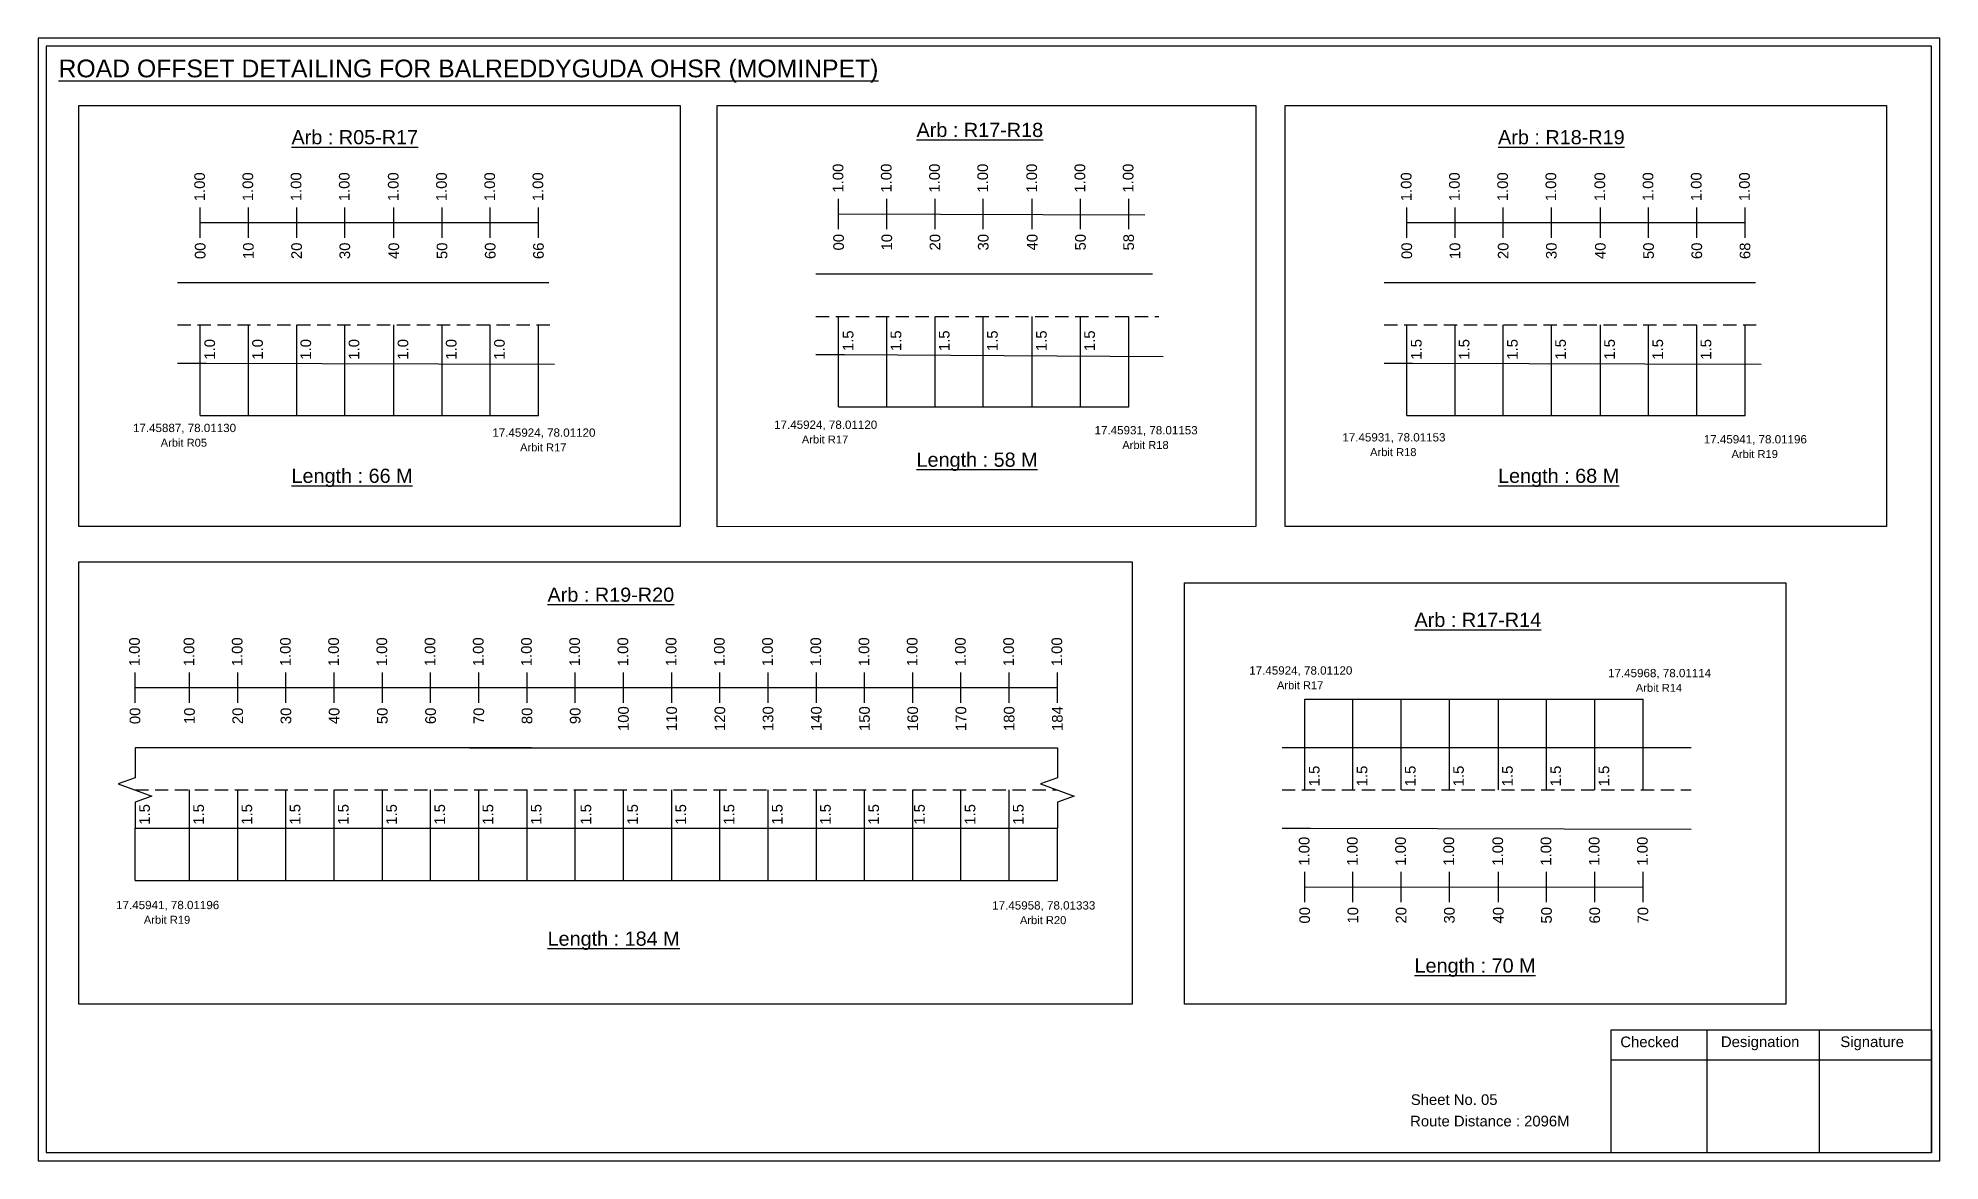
# Model space of a CAD drawing. Header units: inches. Extents: x -117 to 51867, y -12715 to 3423.
# Drawn here: x 39680 to 40216, y -3355 to -3038 of the extents above; entities that cross this region are included whole.
import ezdxf

# ---------------------------------------------------------------- set-up
doc = ezdxf.new("R2010")
doc.units = ezdxf.units.IN
doc.header["$MEASUREMENT"] = 0
doc.linetypes.add('DASHED2', pattern=[0.375, 0.25, -0.125])
doc.layers.add('PDF_Geometry', color=7, linetype='Continuous')
doc.layers.add('PDF_Text', color=5, linetype='Continuous')
doc.styles.add('PDF Arial', font='arial.ttf')
doc.styles.get("Standard").update_dxf_attribs({"font": 'arial.ttf'})

msp = doc.modelspace()

# ---------------------------------------------------------------- texts
at = {"color": 242, "true_color": 0xcd2027}
for s, height, p in [('%%UROAD OFFSET DETAILING FOR BALREDDYGUDA OHSR (MOMINPET)', 5, (39685.75, -3049.4)), ('%%UArb : R17-R18', 4, (39927.77, -3066.24)), ('%%UArb : R05-R17', 4, (39751.47, -3068.29)), ('%%UArb : R18-R19', 4, (40091.8, -3068.29)), ('%%ULength : 66 M', 4, (39751.47, -3163.79)), ('%%ULength : 58 M', 4, (39927.77, -3159.24)), ('%%ULength : 68 M', 4, (40091.8, -3163.79)), ('%%UArb : R19-R20', 4, (39823.69, -3197.33)), ('%%UArb : R17-R14', 4, (40068.24, -3204.42)), ('%%ULength : 184 M', 4, (39823.69, -3294.33)), ('%%ULength : 70 M', 4, (40068.24, -3301.92))]:
    msp.add_text(s, height=height, dxfattribs=at).set_placement(p)
at = {"color": 217, "true_color": 0x93278f}
for s, p in [('1.00', (39907.13, -3081.92)), ('1.00', (39920.73, -3081.92)), ('1.00', (39934.33, -3081.92)), ('1.00', (39947.93, -3081.92)), ('1.00', (39961.75, -3081.92)), ('1.00', (39975.35, -3081.92)), ('1.00', (39988.95, -3081.92)), ('1.00', (39727.05, -3084.35)), ('1.00', (39740.65, -3084.35)), ('1.00', (39754.25, -3084.35)), ('1.00', (39767.85, -3084.35)), ('1.00', (39781.67, -3084.35)), ('1.00', (39795.27, -3084.35)), ('1.00', (39808.87, -3084.35)), ('1.00', (39822.47, -3084.35)), ('1.00', (40067.39, -3084.35)), ('1.00', (40080.99, -3084.35)), ('1.00', (40094.59, -3084.35)), ('1.00', (40108.19, -3084.35)), ('1.00', (40122, -3084.35)), ('1.00', (40135.6, -3084.35)), ('1.00', (40149.2, -3084.35)), ('1.00', (40162.8, -3084.35)), ('00', (39907.28, -3098.24)), ('10', (39920.88, -3098.24)), ('20', (39934.48, -3098.24)), ('30', (39948.08, -3098.24)), ('40', (39961.9, -3098.24)), ('50', (39975.5, -3098.24)), ('58', (39989.1, -3098.24)), ('00', (39727.2, -3100.67)), ('10', (39740.8, -3100.67)), ('20', (39754.4, -3100.67)), ('30', (39768, -3100.67)), ('40', (39781.82, -3100.67)), ('50', (39795.42, -3100.67)), ('60', (39809.02, -3100.67)), ('66', (39822.62, -3100.67)), ('00', (40067.54, -3100.67)), ('10', (40081.14, -3100.67)), ('20', (40094.74, -3100.67)), ('30', (40108.34, -3100.67)), ('40', (40122.15, -3100.67)), ('50', (40135.75, -3100.67)), ('60', (40149.35, -3100.67)), ('68', (40162.95, -3100.67)), ('1.00', (39708.67, -3215.51)), ('1.00', (39724.04, -3215.51)), ('1.00', (39737.64, -3215.51)), ('1.00', (39751.24, -3215.51)), ('1.00', (39764.84, -3215.51)), ('1.00', (39778.44, -3215.51)), ('1.00', (39792.04, -3215.51)), ('1.00', (39805.64, -3215.51)), ('1.00', (39819.24, -3215.51)), ('1.00', (39832.84, -3215.51)), ('1.00', (39846.44, -3215.51)), ('1.00', (39860.04, -3215.51)), ('1.00', (39873.64, -3215.51)), ('1.00', (39887.24, -3215.51)), ('1.00', (39900.84, -3215.51)), ('1.00', (39914.44, -3215.51)), ('1.00', (39928.04, -3215.51)), ('1.00', (39941.64, -3215.51)), ('1.00', (39955.24, -3215.51)), ('1.00', (39968.84, -3215.51)), ('00', (39708.82, -3231.83)), ('10', (39724.19, -3231.83)), ('20', (39737.79, -3231.83)), ('30', (39751.39, -3231.83)), ('40', (39764.99, -3231.83)), ('50', (39778.59, -3231.83)), ('60', (39792.19, -3231.83)), ('70', (39805.79, -3231.83)), ('80', (39819.39, -3231.83)), ('90', (39832.99, -3231.83)), ('100', (39846.59, -3233.78)), ('110', (39860.19, -3233.78)), ('120', (39873.79, -3233.78)), ('130', (39887.39, -3233.78)), ('140', (39900.99, -3233.78)), ('150', (39914.59, -3233.78)), ('160', (39928.19, -3233.78)), ('170', (39941.79, -3233.78)), ('180', (39955.39, -3233.78)), ('184', (39968.99, -3233.78)), ('1.00', (40038.6, -3271.76)), ('1.00', (40052.2, -3271.76)), ('1.00', (40065.8, -3271.76)), ('1.00', (40079.4, -3271.76)), ('1.00', (40093.21, -3271.76)), ('1.00', (40106.81, -3271.76)), ('1.00', (40120.41, -3271.76)), ('1.00', (40134.01, -3271.76)), ('00', (40038.75, -3288.08)), ('10', (40052.35, -3288.08)), ('20', (40065.95, -3288.08)), ('30', (40079.55, -3288.08)), ('40', (40093.36, -3288.08)), ('50', (40106.96, -3288.08)), ('60', (40120.56, -3288.08)), ('70', (40134.16, -3288.08))]:
    msp.add_text(s, height=3, rotation=90, dxfattribs=at).set_placement(p)
for s, p in [('1.5', (39909.98, -3126.62)), ('1.5', (39923.47, -3126.62)), ('1.5', (39937.07, -3126.62)), ('1.5', (39950.67, -3126.62)), ('1.5', (39964.49, -3126.62)), ('1.5', (39978.09, -3126.62)), ('1.0', (39729.9, -3129.05)), ('1.0', (39743.39, -3129.05)), ('1.0', (39756.99, -3129.05)), ('1.0', (39770.59, -3129.05)), ('1.0', (39784.41, -3129.05)), ('1.0', (39798.01, -3129.05)), ('1.0', (39811.61, -3129.05)), ('1.5', (40070.24, -3129.05)), ('1.5', (40083.73, -3129.05)), ('1.5', (40097.33, -3129.05)), ('1.5', (40110.93, -3129.05)), ('1.5', (40124.75, -3129.05)), ('1.5', (40138.35, -3129.05)), ('1.5', (40151.95, -3129.05)), ('1.5', (40041.45, -3249.37)), ('1.5', (40054.94, -3249.37)), ('1.5', (40068.54, -3249.37)), ('1.5', (40082.14, -3249.37)), ('1.5', (40095.95, -3249.37)), ('1.5', (40109.55, -3249.37)), ('1.5', (40123.15, -3249.37)), ('1.5', (39711.52, -3260.21)), ('1.5', (39726.78, -3260.21)), ('1.5', (39740.38, -3260.21)), ('1.5', (39753.98, -3260.21)), ('1.5', (39767.58, -3260.21)), ('1.5', (39781.18, -3260.21)), ('1.5', (39794.78, -3260.21)), ('1.5', (39808.38, -3260.21)), ('1.5', (39821.98, -3260.21)), ('1.5', (39836.01, -3260.21)), ('1.5', (39849.18, -3260.21)), ('1.5', (39862.78, -3260.21)), ('1.5', (39876.38, -3260.21)), ('1.5', (39889.98, -3260.21)), ('1.5', (39903.58, -3260.21)), ('1.5', (39917.18, -3260.21)), ('1.5', (39930.1, -3260.21)), ('1.5', (39944.38, -3260.21)), ('1.5', (39957.98, -3260.21))]:
    msp.add_text(s, height=3, rotation=90).set_placement(p)
at = {"color": 5}
for s, height, p in [('17.45887, 78.01130', 2.34, (39706.75, -3149.46)), ('17.45924, 78.01120', 2.34, (39808.12, -3150.78)), ('17.45924, 78.01120', 2.34, (39887.6, -3148.55)), ('17.45931, 78.01153', 2.34, (39977.99, -3150.11)), ('Arbit R05', 2.246, (39714.57, -3153.59)), ('Arbit R17', 2.246, (39815.94, -3154.91)), ('Arbit R17', 2.246, (39895.42, -3152.68)), ('Arbit R18', 2.246, (39985.81, -3154.23)), ('17.45931, 78.01153', 2.34, (40047.89, -3152.11)), ('Arbit R18', 2.246, (40055.71, -3156.24)), ('17.45941, 78.01196', 2.34, (40149.83, -3152.66)), ('Arbit R19', 2.246, (40157.65, -3156.78)), ('17.45924, 78.01120', 2.34, (40021.62, -3217.86)), ('17.45968, 78.01114', 2.34, (40122.83, -3218.6)), ('Arbit R17', 2.246, (40029.44, -3221.99)), ('Arbit R14', 2.246, (40130.65, -3222.72)), ('17.45941, 78.01196', 2.34, (39702, -3284.02)), ('17.45958, 78.01333', 2.34, (39949.12, -3284.13)), ('Arbit R19', 2.246, (39709.82, -3288.14)), ('Arbit R20', 2.246, (39956.94, -3288.25))]:
    msp.add_text(s, height=height, dxfattribs=at).set_placement(p)
for s, p in [('Sheet No. 05', (40067.19, -3339.24)), ('Route Distance : 2096M', (40067, -3345.29))]:
    msp.add_text(s, height=3).set_placement(p)
at = {"layer": 'PDF_Text', "color": 7, "attachment_point": 7, "style": 'PDF Arial'}
for s, insert, char_height in [('Checked', (40126.29, -3322.99), 3.001), ('Designation', (40154.67, -3323.82), 3.0006), ('Signature', (40188.35, -3323.82), 3.001)]:
    msp.add_mtext(s, dxfattribs=dict(at, insert=insert, char_height=char_height))

# ---------------------------------------------------------------- linework, layer by layer
at = {"color": 217, "true_color": 0x93278f}
for p, q in [((39905.8, -3092.21), (39905.8, -3083.66)), ((39919.4, -3092.21), (39919.4, -3083.66)), ((39933, -3092.21), (39933, -3083.66)), ((39946.6, -3092.21), (39946.6, -3083.66)), ((39960.42, -3092.21), (39960.42, -3083.66)), ((39974.02, -3092.21), (39974.02, -3083.66)), ((39987.62, -3092.21), (39987.62, -3083.66)), ((39725.73, -3094.64), (39725.73, -3086.09)), ((39739.33, -3094.64), (39739.33, -3086.09)), ((39752.93, -3094.64), (39752.93, -3086.09)), ((39766.53, -3094.64), (39766.53, -3086.09)), ((39780.34, -3094.64), (39780.34, -3086.09)), ((39793.94, -3094.64), (39793.94, -3086.09)), ((39807.54, -3094.64), (39807.54, -3086.09)), ((39821.14, -3094.64), (39821.14, -3086.09)), ((39905.8, -3087.94), (39992.13, -3088.18)), ((40066.06, -3094.64), (40066.06, -3086.09)), ((40079.66, -3094.64), (40079.66, -3086.09)), ((40093.26, -3094.64), (40093.26, -3086.09)), ((40106.86, -3094.64), (40106.86, -3086.09)), ((40120.68, -3094.64), (40120.68, -3086.09)), ((40134.28, -3094.64), (40134.28, -3086.09)), ((40147.88, -3094.64), (40147.88, -3086.09)), ((40161.48, -3094.64), (40161.48, -3086.09)), ((39725.73, -3090.37), (39821.14, -3090.31)), ((40066.06, -3090.37), (40161.48, -3090.31)), ((39707.35, -3225.8), (39707.35, -3217.24)), ((39722.71, -3225.8), (39722.71, -3217.24)), ((39736.31, -3225.8), (39736.31, -3217.24)), ((39749.91, -3225.8), (39749.91, -3217.24)), ((39763.51, -3225.8), (39763.51, -3217.24)), ((39777.11, -3225.8), (39777.11, -3217.24)), ((39790.71, -3225.8), (39790.71, -3217.24)), ((39804.31, -3225.8), (39804.31, -3217.24)), ((39817.91, -3225.8), (39817.91, -3217.24)), ((39831.51, -3225.8), (39831.51, -3217.24)), ((39845.11, -3225.8), (39845.11, -3217.24)), ((39858.71, -3225.8), (39858.71, -3217.24)), ((39872.31, -3225.8), (39872.31, -3217.24)), ((39885.91, -3225.8), (39885.91, -3217.24)), ((39899.51, -3225.8), (39899.51, -3217.24)), ((39913.11, -3225.8), (39913.11, -3217.24)), ((39926.71, -3225.8), (39926.71, -3217.24)), ((39940.31, -3225.8), (39940.31, -3217.24)), ((39953.91, -3225.8), (39953.91, -3217.24)), ((39967.51, -3225.8), (39967.51, -3217.24)), ((39707.35, -3221.53), (39967.51, -3221.53)), ((40037.27, -3282.06), (40037.27, -3273.5)), ((40037.27, -3277.79), (40132.69, -3277.73)), ((40050.87, -3282.06), (40050.87, -3273.5)), ((40064.47, -3282.06), (40064.47, -3273.5)), ((40078.07, -3282.06), (40078.07, -3273.5)), ((40091.89, -3282.06), (40091.89, -3273.5)), ((40105.49, -3282.06), (40105.49, -3273.5)), ((40119.09, -3282.06), (40119.09, -3273.5)), ((40132.69, -3282.06), (40132.69, -3273.5))]:
    msp.add_line(p, q, dxfattribs=at)
for p, q in [((39994.35, -3104.94), (39899.39, -3104.94)), ((39824.06, -3107.37), (39719.32, -3107.37)), ((40164.39, -3107.37), (40059.65, -3107.37)), ((39905.8, -3142.36), (39905.8, -3116.82)), ((39919.4, -3142.36), (39919.4, -3116.82)), ((39933, -3142.36), (39933, -3116.82)), ((39946.6, -3142.36), (39946.6, -3116.82)), ((39960.42, -3142.36), (39960.42, -3116.82)), ((39974.02, -3142.36), (39974.02, -3116.82)), ((39987.62, -3142.36), (39987.62, -3116.82)), ((39725.73, -3144.79), (39725.73, -3119.25)), ((39739.33, -3144.79), (39739.33, -3119.25)), ((39752.93, -3144.79), (39752.93, -3119.25)), ((39766.53, -3144.79), (39766.53, -3119.25)), ((39780.34, -3144.79), (39780.34, -3119.25)), ((39793.94, -3144.79), (39793.94, -3119.25)), ((39807.54, -3144.79), (39807.54, -3119.25)), ((39821.14, -3144.79), (39821.14, -3119.25)), ((40066.06, -3144.79), (40066.06, -3119.25)), ((40079.66, -3144.79), (40079.66, -3119.25)), ((40093.26, -3144.79), (40093.26, -3119.25)), ((40106.86, -3144.79), (40106.86, -3119.25)), ((40120.68, -3144.79), (40120.68, -3119.25)), ((40134.28, -3144.79), (40134.28, -3119.25)), ((40147.88, -3144.79), (40147.88, -3119.25)), ((40161.48, -3144.79), (40161.48, -3119.25)), ((39719.32, -3130.05), (39727.38, -3130.05)), ((39727.38, -3130.05), (39825.68, -3130.32)), ((40059.65, -3130.05), (40067.71, -3130.05)), ((40067.71, -3130.05), (40166.02, -3130.32)), ((40037.27, -3250.37), (40037.27, -3224.83)), ((40050.87, -3250.37), (40050.87, -3224.83)), ((40064.47, -3250.37), (40064.47, -3224.83)), ((40078.07, -3250.37), (40078.07, -3224.83)), ((40091.89, -3250.37), (40091.89, -3224.83)), ((40105.49, -3250.37), (40105.49, -3224.83)), ((40119.09, -3250.37), (40119.09, -3224.83)), ((40132.69, -3250.37), (40132.69, -3224.83)), ((39819.12, -3238.52), (39707.35, -3238.52)), ((39801.64, -3238.52), (39967.51, -3238.52)), ((40146.29, -3238.48), (40030.86, -3238.48)), ((39722.71, -3275.94), (39722.71, -3250.41)), ((39736.31, -3275.94), (39736.31, -3250.41)), ((39749.91, -3275.94), (39749.91, -3250.41)), ((39763.51, -3275.94), (39763.51, -3250.41)), ((39777.11, -3275.94), (39777.11, -3250.41)), ((39790.71, -3275.94), (39790.71, -3250.41)), ((39804.31, -3275.94), (39804.31, -3250.41)), ((39817.91, -3275.94), (39817.91, -3250.41)), ((39831.51, -3275.94), (39831.51, -3250.41)), ((39845.11, -3275.94), (39845.11, -3250.41)), ((39858.71, -3275.94), (39858.71, -3250.41)), ((39872.31, -3275.94), (39872.31, -3250.41)), ((39885.91, -3275.94), (39885.91, -3250.41)), ((39899.51, -3275.94), (39899.51, -3250.41)), ((39913.11, -3275.94), (39913.11, -3250.41)), ((39926.71, -3275.94), (39926.71, -3250.41)), ((39940.31, -3275.94), (39940.31, -3250.41)), ((39953.91, -3275.94), (39953.91, -3250.41)), ((39707.35, -3261.21), (39967.51, -3261.21)), ((39707.35, -3275.94), (39707.35, -3261.21)), ((39967.51, -3275.94), (39967.51, -3261.21)), ((40030.86, -3261.17), (40038.92, -3261.17)), ((40038.92, -3261.17), (40146.29, -3261.46))]:
    msp.add_line(p, q)
at = {"linetype": 'DASHED2', "ltscale": 15}
for p, q in [((39899.39, -3116.82), (39996.07, -3116.82)), ((39719.32, -3119.25), (39824.71, -3119.25)), ((40059.65, -3119.25), (40165.04, -3119.25)), ((39707.35, -3250.41), (39967.51, -3250.41)), ((40030.86, -3250.37), (40146.29, -3250.37))]:
    msp.add_line(p, q, dxfattribs=at)
at = {"color": 5}
for p, q in [((39905.8, -3142.36), (39987.62, -3142.33)), ((39725.73, -3144.79), (39821.14, -3144.79)), ((40066.06, -3144.79), (40161.48, -3144.79)), ((40037.27, -3224.83), (40132.69, -3224.83)), ((39707.35, -3275.94), (39967.51, -3275.94))]:
    msp.add_line(p, q, dxfattribs=at)
for points in [[(39691.45, -3057.31), (39861.07, -3057.31), (39861.07, -3176.13), (39691.45, -3176.13)], [(39871.57, -3057.37), (40023.44, -3057.31), (40023.44, -3176.13), (39871.57, -3176.2)], [(40031.79, -3057.31), (40201.4, -3057.31), (40201.4, -3176.13), (40031.79, -3176.13)], [(39691.45, -3186.05), (39988.63, -3186.05), (39988.63, -3310.82), (39691.45, -3310.82)], [(40003.34, -3192), (40172.96, -3192), (40172.96, -3310.82), (40003.34, -3310.82)]]:
    msp.add_lwpolyline(points, close=True)
msp.add_lwpolyline([(39899.39, -3127.62), (39907.45, -3127.62), (39997.3, -3128.12)])
at = {"linetype": 'Continuous'}
for points in [[(39707.35, -3238.52), (39707.35, -3246.96), (39702.6, -3248.68), (39712.09, -3252.14), (39707.35, -3253.86), (39707.35, -3261.21)], [(39967.51, -3238.52), (39967.51, -3246.96), (39962.77, -3248.68), (39972.26, -3252.14), (39967.51, -3253.86), (39967.51, -3261.21)]]:
    msp.add_lwpolyline(points, dxfattribs=at)
at = {"layer": 'PDF_Geometry'}
for points in [[(39679.97, -3038.33), (39679.97, -3355.04), (40216.45, -3355.04), (40216.45, -3038.33)], [(39682.3, -3040.65), (39682.3, -3352.62), (40214.03, -3352.62), (40214.03, -3040.65)]]:
    msp.add_lwpolyline(points, close=True, dxfattribs=at)
at = {"layer": 'PDF_Geometry', "color": 242, "true_color": 0xcc1f26}
msp.add_lwpolyline([(40214.03, -3352.71), (40123.69, -3352.71), (40123.69, -3318.1), (40214.03, -3318.1)], close=True, dxfattribs=at)
for points in [[(40150.67, -3318.1), (40150.67, -3352.71)], [(40182.39, -3318.1), (40182.39, -3352.71)], [(40123.69, -3326.47), (40214.03, -3326.47)]]:
    msp.add_lwpolyline(points, dxfattribs=at)

msp.set_redraw_order([(e.dxf.handle, doc.entitydb.next_handle()) for e in msp.query("TEXT MTEXT ATTDEF DIMENSION ARC_DIMENSION")])  # texts and dimensions are drawn at this point

doc.saveas('drawing.dxf')
